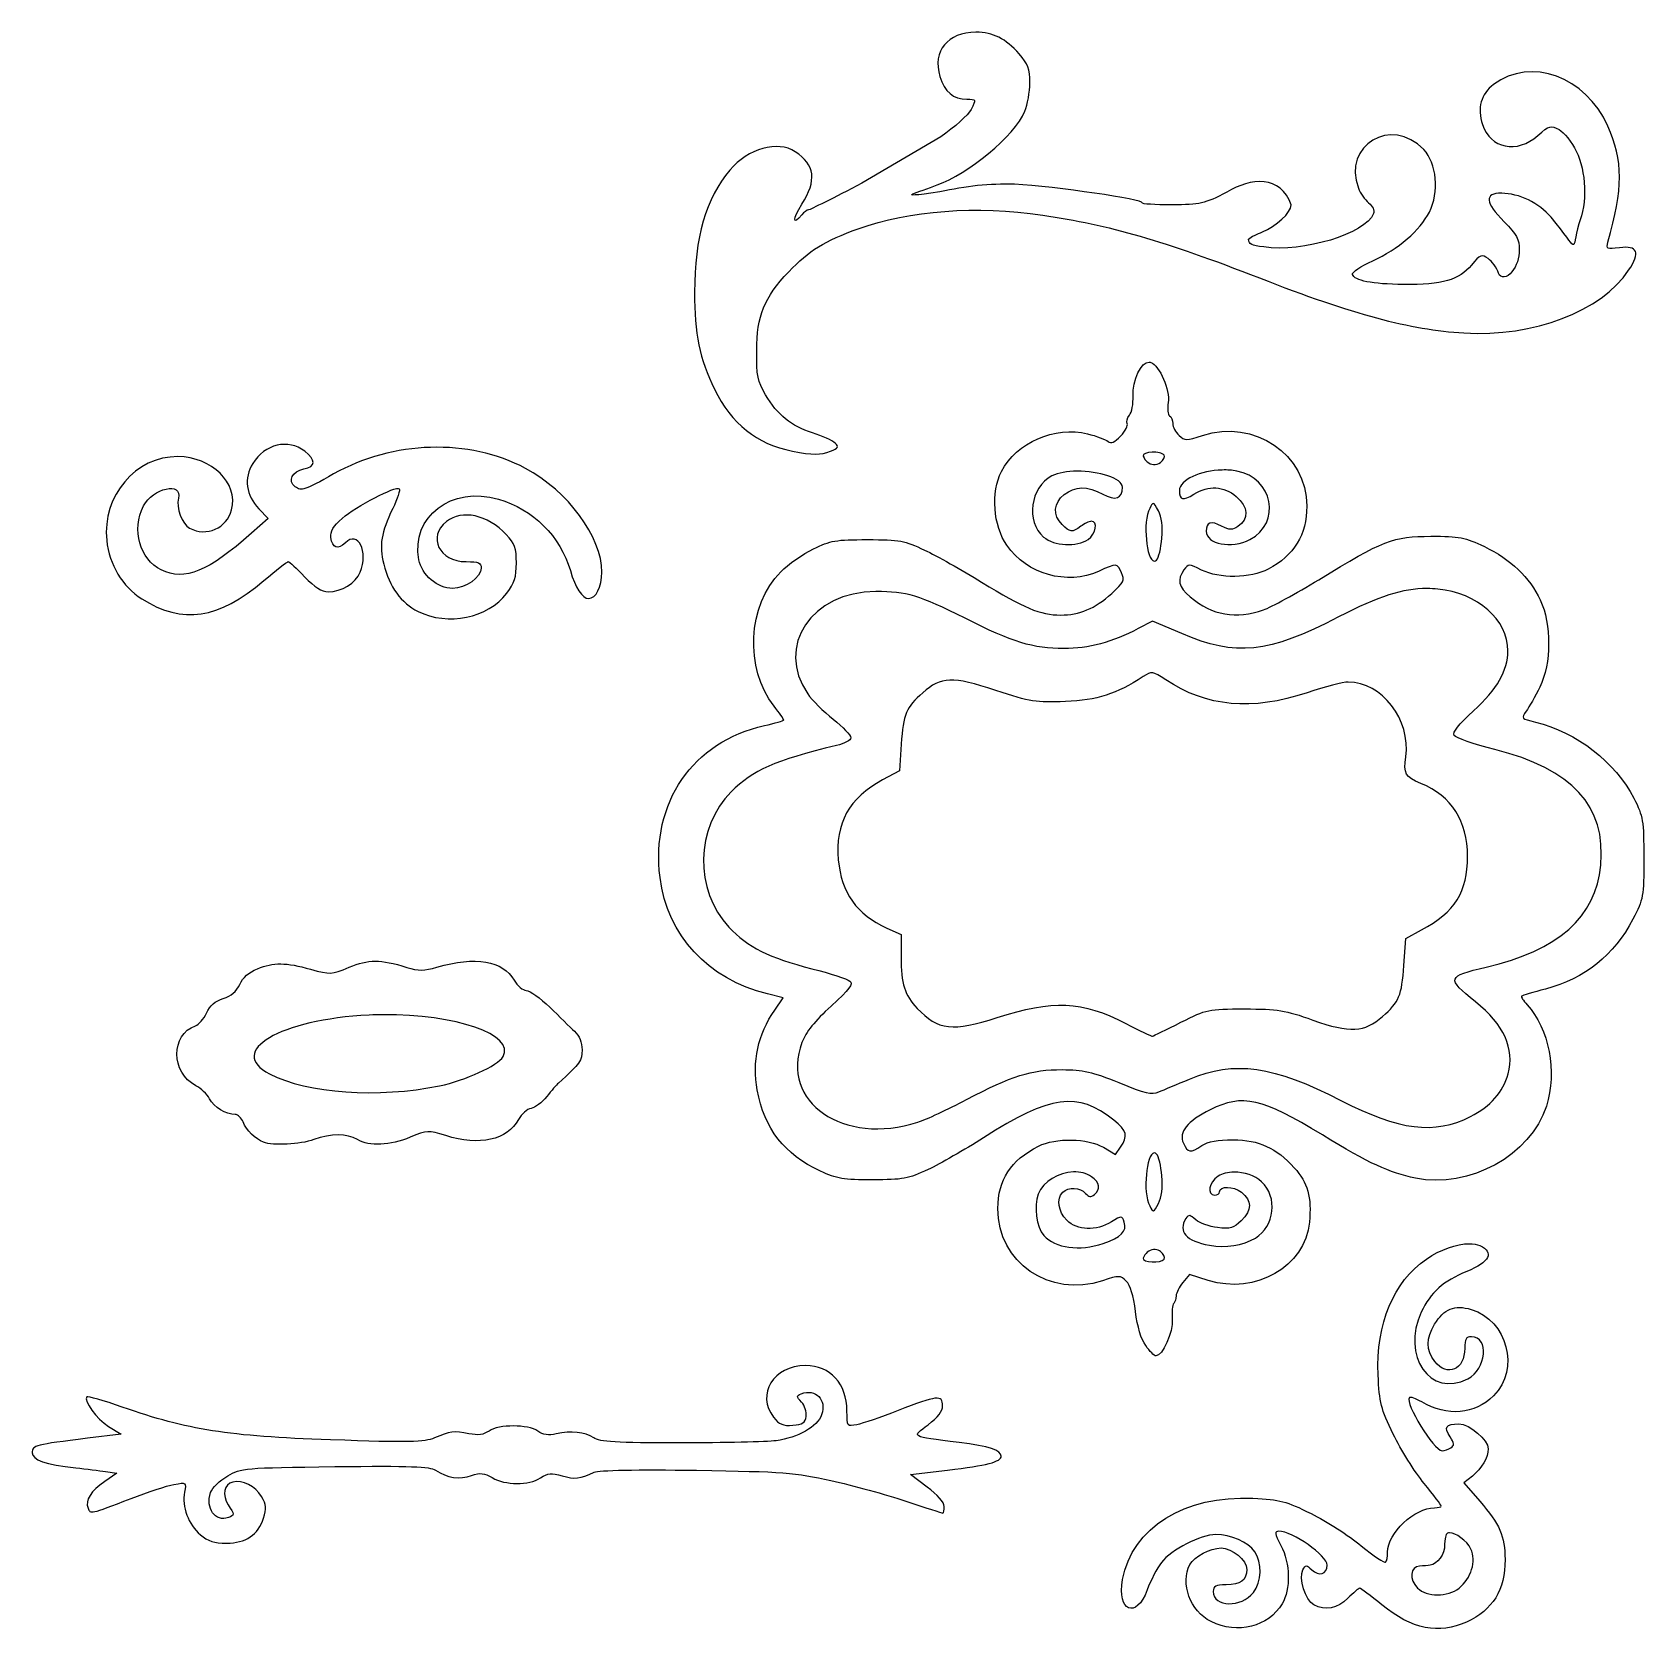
# Model space of a CAD drawing. Header units: centimetres. Extents: x -6 to 6, y -6 to 5.9.
import ezdxf

# ---------------------------------------------------------------- set-up
doc = ezdxf.new("R2010")
doc.units = ezdxf.units.CM
doc.header["$MEASUREMENT"] = 0
doc.layers.add('Layer 1', color=7, linetype='Continuous')

msp = doc.modelspace()

# ---------------------------------------------------------------- linework, layer by layer
at = {"layer": 'Layer 1', "color": 46, "lineweight": 25}
for points, knots in [([(0.76049, 5.13182), (0.86242, 5.20269), (0.96322, 5.2943), (0.98448, 5.33541), (0.98448, 5.33541), (1.02303, 5.40995), (1.02294, 5.41016), (0.9536, 5.41016), (0.9536, 5.41016), (0.85408, 5.41016), (0.78706, 5.46657), (0.7535, 5.57857), (0.7535, 5.57857), (0.69701, 5.76711), (0.81048, 5.90626), (1.02071, 5.90626), (1.02071, 5.90626), (1.1484, 5.90626), (1.23974, 5.86034), (1.34063, 5.74543), (1.34063, 5.74543), (1.40594, 5.67105), (1.41872, 5.63619), (1.41872, 5.53253), (1.41872, 5.53253), (1.41872, 5.46435), (1.4025, 5.36975), (1.38267, 5.32229), (1.38267, 5.32229), (1.30454, 5.1353), (0.96048, 4.85568), (0.73322, 4.77605), (0.73322, 4.77605), (0.61302, 4.72488), (0.36576, 4.66885), (0.75337, 4.72454), (0.75337, 4.72454), (0.94621, 4.76677), (1.12142, 4.78718), (1.30552, 4.78109), (1.30552, 4.78109), (1.61093, 4.76467), (2.26681, 4.66896), (2.25088, 4.64315), (2.25088, 4.64315), (2.24602, 4.63527), (2.34422, 4.62908), (2.4691, 4.6294), (2.4691, 4.6294), (2.68174, 4.62993), (2.70767, 4.63584), (2.87736, 4.72242), (2.87736, 4.72242), (3.05495, 4.83211), (3.273, 4.848), (3.35349, 4.62883), (3.35349, 4.62883), (3.35349, 4.56993), (3.23848, 4.47162), (3.13963, 4.42869), (3.13963, 4.42869), (3.10265, 4.41263), (3.05459, 4.39492), (3.03792, 4.374), (3.03792, 4.374), (3.0402, 4.33555), (3.05832, 4.32924), (3.14926, 4.31777), (3.14926, 4.31777), (3.43833, 4.2739), (3.90437, 4.41528), (3.9615, 4.56418), (3.9615, 4.56418), (3.97059, 4.58787), (3.95636, 4.62001), (3.92583, 4.64473), (3.92583, 4.64473), (3.8979, 4.66735), (3.86372, 4.71561), (3.8499, 4.75198), (3.8499, 4.75198), (3.72862, 5.07097), (4.09422, 5.28761), (4.33308, 5.0383), (4.33308, 5.0383), (4.43035, 4.93677), (4.44976, 4.72226), (4.37493, 4.57559), (4.37493, 4.57559), (4.30516, 4.43882), (4.1449, 4.30106), (3.95586, 4.21535), (3.95586, 4.21535), (3.86821, 4.17561), (3.8008, 4.13022), (3.80604, 4.11447), (3.80604, 4.11447), (3.82185, 4.06706), (3.94876, 4.04196), (4.18442, 4.03966), (4.18442, 4.03966), (4.47072, 4.03686), (4.59587, 4.07247), (4.68664, 4.18259), (4.68664, 4.18259), (4.75237, 4.26234), (4.76108, 4.26584), (4.80941, 4.23199), (4.80941, 4.23199), (4.83802, 4.21195), (4.8729, 4.16265), (4.88692, 4.12243), (4.88692, 4.12243), (4.90094, 4.08222), (4.95172, 4.08899), (4.98594, 4.13249), (4.98594, 4.13249), (5.02016, 4.17599), (5.04019, 4.23633), (5.04019, 4.29588), (5.04019, 4.29588), (5.04019, 4.37447), (5.02148, 4.40927), (4.92857, 4.50352), (4.92857, 4.50352), (4.78616, 4.64798), (4.78019, 4.71589), (4.90996, 4.71513), (4.90996, 4.71513), (5.03734, 4.71439), (5.18712, 4.64153), (5.27604, 4.53708), (5.27604, 4.53708), (5.49167, 4.27802), (5.42215, 4.27608), (5.48076, 4.48921), (5.48076, 4.48921), (5.54369, 4.63571), (5.53511, 4.87925), (5.46187, 5.02565), (5.46187, 5.02565), (5.42776, 5.09382), (5.37034, 5.16577), (5.33426, 5.18554), (5.33426, 5.18554), (5.27238, 5.21945), (5.26354, 5.21699), (5.17837, 5.14221), (5.17837, 5.14221), (5.02245, 5.00531), (4.82666, 5.04442), (4.76729, 5.22433), (4.76729, 5.22433), (4.72752, 5.34485), (4.75686, 5.44949), (4.84999, 5.51923), (4.84999, 5.51923), (5.12636, 5.72618), (5.53079, 5.57882), (5.69585, 5.21103), (5.69585, 5.21103), (5.81, 4.95667), (5.81, 4.74871), (5.69586, 4.35184), (5.69586, 4.35184), (5.6814, 4.30156), (5.68695, 4.29895), (5.78152, 4.31164), (5.78152, 4.31164), (5.91597, 4.32967), (5.93708, 4.27782), (5.84929, 4.14517), (5.84929, 4.14517), (5.64758, 3.84037), (5.14779, 3.6501), (4.63091, 3.68132), (4.63091, 3.68132), (4.22818, 3.70565), (3.81441, 3.8169), (3.11782, 4.08816), (3.11782, 4.08816), (2.40895, 4.36421), (2.00702, 4.48074), (1.51473, 4.55296), (1.51473, 4.55296), (1.02367, 4.625), (0.52919, 4.58859), (0.14961, 4.45243), (0.14961, 4.45243), (-0.0995, 4.36307), (-0.21507, 4.29133), (-0.36462, 4.1332), (-0.36462, 4.1332), (-0.54708, 3.94028), (-0.60015, 3.80966), (-0.60166, 3.54984), (-0.60166, 3.54984), (-0.60274, 3.36363), (-0.59498, 3.32554), (-0.53516, 3.22379), (-0.53516, 3.22379), (-0.44646, 3.07291), (-0.34875, 2.9934), (-0.18818, 2.94145), (-0.18818, 2.94145), (-0.11613, 2.91814), (-0.0413, 2.8841), (-0.02188, 2.86581), (-0.02188, 2.86581), (0.00831, 2.83737), (0.00358, 2.8288), (-0.0545, 2.80672), (-0.0545, 2.80672), (-0.13153, 2.77743), (-0.18603, 2.77749), (-0.33574, 2.80704), (-0.33574, 2.80704), (-0.33574, 2.80704), (-0.33572, 2.80704), (-0.33572, 2.80704), (-0.33572, 2.80704), (-0.60257, 2.85971), (-0.78724, 3.00593), (-0.91357, 3.26458), (-0.91357, 3.26458), (-1.02382, 3.49031), (-1.06179, 3.67486), (-1.06138, 3.98293), (-1.06138, 3.98293), (-1.06085, 4.38804), (-0.97767, 4.67516), (-0.79955, 4.88684), (-0.79955, 4.88684), (-0.66646, 5.04501), (-0.44469, 5.10716), (-0.31692, 5.02209), (-0.31692, 5.02209), (-0.16945, 4.9239), (-0.15506, 4.81092), (-0.26745, 4.6337), (-0.26745, 4.6337), (-0.3365, 4.52482), (-0.33686, 4.47145), (-0.26801, 4.55443), (-0.26801, 4.55443), (-0.25103, 4.5749), (-0.22872, 4.59164), (-0.21845, 4.59164), (-0.21845, 4.59164), (-0.20817, 4.59164), (-0.0301, 4.68102), (0.17728, 4.79025), (0.17728, 4.79025), (0.17728, 4.79025), (0.76047, 5.13185), (0.76047, 5.13185), (0.76047, 5.13185), (0.76047, 5.13185), (0.76049, 5.13182), (0.76049, 5.13182)], [0, 0, 0, 0, 0.01515152, 0.01515152, 0.01515152, 0.01515152, 0.03030303, 0.03030303, 0.03030303, 0.03030303, 0.04545455, 0.04545455, 0.04545455, 0.04545455, 0.06060606, 0.06060606, 0.06060606, 0.06060606, 0.07575758, 0.07575758, 0.07575758, 0.07575758, 0.09090909, 0.09090909, 0.09090909, 0.09090909, 0.10606061, 0.10606061, 0.10606061, 0.10606061, 0.12121212, 0.12121212, 0.12121212, 0.12121212, 0.13636364, 0.13636364, 0.13636364, 0.13636364, 0.15151515, 0.15151515, 0.15151515, 0.15151515, 0.16666667, 0.16666667, 0.16666667, 0.16666667, 0.18181818, 0.18181818, 0.18181818, 0.18181818, 0.1969697, 0.1969697, 0.1969697, 0.1969697, 0.21212121, 0.21212121, 0.21212121, 0.21212121, 0.22727273, 0.22727273, 0.22727273, 0.22727273, 0.24242424, 0.24242424, 0.24242424, 0.24242424, 0.25757576, 0.25757576, 0.25757576, 0.25757576, 0.27272727, 0.27272727, 0.27272727, 0.27272727, 0.28787879, 0.28787879, 0.28787879, 0.28787879, 0.3030303, 0.3030303, 0.3030303, 0.3030303, 0.31818182, 0.31818182, 0.31818182, 0.31818182, 0.33333333, 0.33333333, 0.33333333, 0.33333333, 0.34848485, 0.34848485, 0.34848485, 0.34848485, 0.36363636, 0.36363636, 0.36363636, 0.36363636, 0.37878788, 0.37878788, 0.37878788, 0.37878788, 0.39393939, 0.39393939, 0.39393939, 0.39393939, 0.40909091, 0.40909091, 0.40909091, 0.40909091, 0.42424242, 0.42424242, 0.42424242, 0.42424242, 0.43939394, 0.43939394, 0.43939394, 0.43939394, 0.45454545, 0.45454545, 0.45454545, 0.45454545, 0.46969697, 0.46969697, 0.46969697, 0.46969697, 0.48484848, 0.48484848, 0.48484848, 0.48484848, 0.5, 0.5, 0.5, 0.5, 0.51515152, 0.51515152, 0.51515152, 0.51515152, 0.53030303, 0.53030303, 0.53030303, 0.53030303, 0.54545455, 0.54545455, 0.54545455, 0.54545455, 0.56060606, 0.56060606, 0.56060606, 0.56060606, 0.57575758, 0.57575758, 0.57575758, 0.57575758, 0.59090909, 0.59090909, 0.59090909, 0.59090909, 0.60606061, 0.60606061, 0.60606061, 0.60606061, 0.62121212, 0.62121212, 0.62121212, 0.62121212, 0.63636364, 0.63636364, 0.63636364, 0.63636364, 0.65151515, 0.65151515, 0.65151515, 0.65151515, 0.66666667, 0.66666667, 0.66666667, 0.66666667, 0.68181818, 0.68181818, 0.68181818, 0.68181818, 0.6969697, 0.6969697, 0.6969697, 0.6969697, 0.71212121, 0.71212121, 0.71212121, 0.71212121, 0.72727273, 0.72727273, 0.72727273, 0.72727273, 0.74242424, 0.74242424, 0.74242424, 0.74242424, 0.75757576, 0.75757576, 0.75757576, 0.75757576, 0.77272727, 0.77272727, 0.77272727, 0.77272727, 0.78787879, 0.78787879, 0.78787879, 0.78787879, 0.8030303, 0.8030303, 0.8030303, 0.8030303, 0.81818182, 0.81818182, 0.81818182, 0.81818182, 0.83333333, 0.83333333, 0.83333333, 0.83333333, 0.84848485, 0.84848485, 0.84848485, 0.84848485, 0.86363636, 0.86363636, 0.86363636, 0.86363636, 0.87878788, 0.87878788, 0.87878788, 0.87878788, 0.89393939, 0.89393939, 0.89393939, 0.89393939, 0.90909091, 0.90909091, 0.90909091, 0.90909091, 0.92424242, 0.92424242, 0.92424242, 0.92424242, 0.93939394, 0.93939394, 0.93939394, 0.93939394, 0.95454545, 0.95454545, 0.95454545, 0.95454545, 0.96969697, 0.96969697, 0.96969697, 0.96969697, 1, 1, 1, 1]), ([(2.30321, 3.46577), (2.24438, 3.46843), (2.17612, 3.33141), (2.18249, 3.21442), (2.18249, 3.21442), (2.18558, 3.15764), (2.17352, 3.0941), (2.15603, 3.07303), (2.15603, 3.07303), (2.13854, 3.05196), (2.13128, 3.02432), (2.13949, 3.01102), (2.13949, 3.01102), (2.14771, 2.99772), (2.12652, 2.9561), (2.09236, 2.91924), (2.09236, 2.91924), (2.04637, 2.86962), (2.02153, 2.85928), (1.9981, 2.87873), (1.9981, 2.87873), (1.9807, 2.89317), (1.91257, 2.91839), (1.84679, 2.93495), (1.84679, 2.93495), (1.60721, 2.99528), (1.31741, 2.86903), (1.20931, 2.65714), (1.20931, 2.65714), (1.13036, 2.50239), (1.14809, 2.25535), (1.249, 2.10978), (1.249, 2.10978), (1.39712, 1.8961), (1.6946, 1.81168), (1.92699, 1.91713), (1.92699, 1.91713), (2.06302, 1.97886), (2.06497, 1.97835), (2.09814, 1.90555), (2.09814, 1.90555), (2.12288, 1.85126), (2.11599, 1.8361), (2.02538, 1.75424), (2.02538, 1.75424), (1.89912, 1.64017), (1.78901, 1.59384), (1.64587, 1.59384), (1.64587, 1.59384), (1.49714, 1.59384), (1.37413, 1.64528), (1.06213, 1.83775), (1.06213, 1.83775), (0.91888, 1.92612), (0.72913, 2.03298), (0.64045, 2.07505), (0.64045, 2.07505), (0.49229, 2.14533), (0.4581, 2.15176), (0.21877, 2.15194), (0.21877, 2.15194), (-0.01611, 2.15213), (-0.05552, 2.14555), (-0.18224, 2.08331), (-0.18224, 2.08331), (-0.25952, 2.04535), (-0.36772, 1.96894), (-0.42285, 1.91381), (-0.42285, 1.91381), (-0.66907, 1.66759), (-0.69279, 1.1982), (-0.47329, 0.91997), (-0.47329, 0.91997), (-0.43356, 0.86961), (-0.40136, 0.82372), (-0.40136, 0.81827), (-0.40136, 0.81827), (-0.40136, 0.81282), (-0.46595, 0.79355), (-0.5444, 0.7761), (-0.5444, 0.7761), (-1.07353, 0.65843), (-1.38593, 0.20337), (-1.31665, -0.34838), (-1.31665, -0.34838), (-1.263, -0.77563), (-0.96303, -1.1003), (-0.52125, -1.20993), (-0.52125, -1.20993), (-0.52125, -1.20993), (-0.40632, -1.23804), (-0.40632, -1.23804), (-0.40632, -1.23804), (-0.40632, -1.23804), (-0.46833, -1.32899), (-0.46833, -1.32899), (-0.46833, -1.32899), (-0.59161, -1.50883), (-0.63598, -1.71099), (-0.59731, -1.92017), (-0.59731, -1.92017), (-0.544, -2.20856), (-0.39864, -2.39495), (-0.12933, -2.52127), (-0.12933, -2.52127), (-0.00969, -2.57738), (0.04024, -2.5852), (0.25597, -2.58494), (0.25597, -2.58494), (0.48097, -2.58467), (0.5191, -2.5781), (0.66607, -2.50887), (0.66607, -2.50887), (0.75518, -2.4669), (0.93936, -2.36165), (1.07535, -2.27488), (1.07535, -2.27488), (1.57403, -1.95667), (1.77246, -1.92909), (2.04108, -2.14342), (2.04108, -2.14342), (2.13718, -2.2201), (2.14755, -2.26234), (2.09069, -2.34351), (2.09069, -2.34351), (2.09069, -2.34351), (2.05266, -2.39725), (2.05266, -2.39725), (2.05266, -2.39725), (2.05266, -2.39725), (1.96336, -2.34433), (1.96336, -2.34433), (1.96336, -2.34433), (1.84753, -2.27599), (1.6097, -2.27177), (1.4838, -2.33606), (1.4838, -2.33606), (1.27503, -2.44267), (1.18387, -2.58258), (1.18284, -2.79825), (1.18284, -2.79825), (1.18093, -3.19607), (1.56437, -3.46016), (1.95757, -3.33155), (1.95757, -3.33155), (2.0813, -3.29108), (2.08816, -3.29098), (2.13203, -3.33486), (2.13203, -3.33486), (2.16211, -3.36494), (2.18598, -3.44204), (2.20066, -3.55893), (2.20066, -3.55893), (2.21501, -3.67324), (2.24222, -3.76348), (2.27673, -3.81194), (2.27673, -3.81194), (2.3063, -3.85346), (2.33954, -3.88801), (2.35114, -3.88801), (2.35114, -3.88801), (2.40102, -3.88801), (2.47964, -3.71229), (2.47268, -3.61599), (2.47268, -3.61599), (2.46877, -3.5619), (2.47375, -3.50991), (2.48343, -3.50023), (2.48343, -3.50023), (2.49311, -3.49055), (2.50117, -3.46478), (2.50162, -3.44318), (2.50162, -3.44318), (2.50208, -3.42158), (2.52417, -3.37728), (2.55123, -3.34479), (2.55123, -3.34479), (2.55123, -3.34479), (2.60084, -3.28609), (2.60084, -3.28609), (2.60084, -3.28609), (2.60084, -3.28609), (2.73892, -3.32908), (2.73892, -3.32908), (2.73892, -3.32908), (3.08821, -3.43895), (3.45556, -3.22757), (3.48719, -2.89831), (3.48719, -2.89831), (3.50512, -2.71167), (3.4759, -2.6067), (3.37557, -2.49565), (3.37557, -2.49565), (3.24196, -2.34776), (3.1154, -2.29004), (2.92164, -2.28894), (2.92164, -2.28894), (2.80759, -2.28829), (2.73916, -2.30061), (2.69261, -2.33111), (2.69261, -2.33111), (2.60551, -2.38818), (2.5881, -2.38643), (2.55536, -2.31457), (2.55536, -2.31457), (2.5182, -2.233), (2.58341, -2.15143), (2.7538, -2.06652), (2.7538, -2.06652), (2.99344, -1.9471), (3.13487, -1.97938), (3.5831, -2.25256), (3.5831, -2.25256), (3.93317, -2.46591), (4.07596, -2.53188), (4.27184, -2.57254), (4.27184, -2.57254), (4.66793, -2.65477), (5.1266, -2.40255), (5.24088, -2.03924), (5.24088, -2.03924), (5.32087, -1.78494), (5.25994, -1.46625), (5.09784, -1.28931), (5.09784, -1.28931), (5.06977, -1.25867), (5.05159, -1.2302), (5.05733, -1.22564), (5.05733, -1.22564), (5.06307, -1.22108), (5.14268, -1.19771), (5.23427, -1.17355), (5.23427, -1.17355), (5.52429, -1.09705), (5.74092, -0.92381), (5.88085, -0.65596), (5.88085, -0.65596), (5.95861, -0.50712), (5.96105, -0.49205), (5.96105, -0.20451), (5.96105, -0.20451), (5.96105, 0.07569), (5.95695, 0.10223), (5.88829, 0.23784), (5.88829, 0.23784), (5.75324, 0.50458), (5.46501, 0.72702), (5.15903, 0.80173), (5.15903, 0.80173), (5.05398, 0.82738), (5.05216, 0.82966), (5.09123, 0.88276), (5.09123, 0.88276), (5.11321, 0.91263), (5.15853, 0.99231), (5.1921, 1.06053), (5.1921, 1.06053), (5.27776, 1.23457), (5.27967, 1.52678), (5.19541, 1.70545), (5.19541, 1.70545), (5.1162, 1.8734), (4.9763, 2.00718), (4.78283, 2.09984), (4.78283, 2.09984), (4.63698, 2.16969), (4.59912, 2.17714), (4.38595, 2.17673), (4.38595, 2.17673), (4.10715, 2.1762), (4.03283, 2.14723), (3.55665, 1.8551), (3.55665, 1.8551), (3.39041, 1.75311), (3.20627, 1.65264), (3.14737, 1.63186), (3.14737, 1.63186), (2.94444, 1.56026), (2.76852, 1.59139), (2.6058, 1.7286), (2.6058, 1.7286), (2.51857, 1.80216), (2.50646, 1.85615), (2.5595, 1.92869), (2.5595, 1.92869), (2.59256, 1.9739), (2.59534, 1.97367), (2.68931, 1.92704), (2.68931, 1.92704), (2.82163, 1.86138), (3.05071, 1.86428), (3.18292, 1.93365), (3.18292, 1.93365), (3.37335, 2.03357), (3.46817, 2.18887), (3.46817, 2.39998), (3.46817, 2.39998), (3.46817, 2.78278), (3.07806, 3.04781), (2.69757, 2.92336), (2.69757, 2.92336), (2.57703, 2.88393), (2.56725, 2.88342), (2.52311, 2.92336), (2.52311, 2.92336), (2.49732, 2.9467), (2.47598, 2.98581), (2.47598, 3.01018), (2.47598, 3.01018), (2.47598, 3.03455), (2.46557, 3.06101), (2.45283, 3.06888), (2.45283, 3.06888), (2.44009, 3.07676), (2.43556, 3.12036), (2.44291, 3.16562), (2.44291, 3.16562), (2.45791, 3.25809), (2.38027, 3.43813), (2.31475, 3.46328), (2.31475, 3.46328), (2.31094, 3.46474), (2.3071, 3.46558), (2.30317, 3.46576), (2.30317, 3.46576), (2.30317, 3.46576), (2.30321, 3.46577), (2.30321, 3.46577)], [0, 0, 0, 0, 0.01204819, 0.01204819, 0.01204819, 0.01204819, 0.02409639, 0.02409639, 0.02409639, 0.02409639, 0.03614458, 0.03614458, 0.03614458, 0.03614458, 0.04819277, 0.04819277, 0.04819277, 0.04819277, 0.06024096, 0.06024096, 0.06024096, 0.06024096, 0.07228916, 0.07228916, 0.07228916, 0.07228916, 0.08433735, 0.08433735, 0.08433735, 0.08433735, 0.09638554, 0.09638554, 0.09638554, 0.09638554, 0.10843373, 0.10843373, 0.10843373, 0.10843373, 0.12048193, 0.12048193, 0.12048193, 0.12048193, 0.13253012, 0.13253012, 0.13253012, 0.13253012, 0.14457831, 0.14457831, 0.14457831, 0.14457831, 0.15662651, 0.15662651, 0.15662651, 0.15662651, 0.1686747, 0.1686747, 0.1686747, 0.1686747, 0.18072289, 0.18072289, 0.18072289, 0.18072289, 0.19277108, 0.19277108, 0.19277108, 0.19277108, 0.20481928, 0.20481928, 0.20481928, 0.20481928, 0.21686747, 0.21686747, 0.21686747, 0.21686747, 0.22891566, 0.22891566, 0.22891566, 0.22891566, 0.24096386, 0.24096386, 0.24096386, 0.24096386, 0.25301205, 0.25301205, 0.25301205, 0.25301205, 0.26506024, 0.26506024, 0.26506024, 0.26506024, 0.27710843, 0.27710843, 0.27710843, 0.27710843, 0.28915663, 0.28915663, 0.28915663, 0.28915663, 0.30120482, 0.30120482, 0.30120482, 0.30120482, 0.31325301, 0.31325301, 0.31325301, 0.31325301, 0.3253012, 0.3253012, 0.3253012, 0.3253012, 0.3373494, 0.3373494, 0.3373494, 0.3373494, 0.34939759, 0.34939759, 0.34939759, 0.34939759, 0.36144578, 0.36144578, 0.36144578, 0.36144578, 0.37349398, 0.37349398, 0.37349398, 0.37349398, 0.38554217, 0.38554217, 0.38554217, 0.38554217, 0.39759036, 0.39759036, 0.39759036, 0.39759036, 0.40963855, 0.40963855, 0.40963855, 0.40963855, 0.42168675, 0.42168675, 0.42168675, 0.42168675, 0.43373494, 0.43373494, 0.43373494, 0.43373494, 0.44578313, 0.44578313, 0.44578313, 0.44578313, 0.45783133, 0.45783133, 0.45783133, 0.45783133, 0.46987952, 0.46987952, 0.46987952, 0.46987952, 0.48192771, 0.48192771, 0.48192771, 0.48192771, 0.4939759, 0.4939759, 0.4939759, 0.4939759, 0.5060241, 0.5060241, 0.5060241, 0.5060241, 0.51807229, 0.51807229, 0.51807229, 0.51807229, 0.53012048, 0.53012048, 0.53012048, 0.53012048, 0.54216867, 0.54216867, 0.54216867, 0.54216867, 0.55421687, 0.55421687, 0.55421687, 0.55421687, 0.56626506, 0.56626506, 0.56626506, 0.56626506, 0.57831325, 0.57831325, 0.57831325, 0.57831325, 0.59036145, 0.59036145, 0.59036145, 0.59036145, 0.60240964, 0.60240964, 0.60240964, 0.60240964, 0.61445783, 0.61445783, 0.61445783, 0.61445783, 0.62650602, 0.62650602, 0.62650602, 0.62650602, 0.63855422, 0.63855422, 0.63855422, 0.63855422, 0.65060241, 0.65060241, 0.65060241, 0.65060241, 0.6626506, 0.6626506, 0.6626506, 0.6626506, 0.6746988, 0.6746988, 0.6746988, 0.6746988, 0.68674699, 0.68674699, 0.68674699, 0.68674699, 0.69879518, 0.69879518, 0.69879518, 0.69879518, 0.71084337, 0.71084337, 0.71084337, 0.71084337, 0.72289157, 0.72289157, 0.72289157, 0.72289157, 0.73493976, 0.73493976, 0.73493976, 0.73493976, 0.74698795, 0.74698795, 0.74698795, 0.74698795, 0.75903614, 0.75903614, 0.75903614, 0.75903614, 0.77108434, 0.77108434, 0.77108434, 0.77108434, 0.78313253, 0.78313253, 0.78313253, 0.78313253, 0.79518072, 0.79518072, 0.79518072, 0.79518072, 0.80722892, 0.80722892, 0.80722892, 0.80722892, 0.81927711, 0.81927711, 0.81927711, 0.81927711, 0.8313253, 0.8313253, 0.8313253, 0.8313253, 0.84337349, 0.84337349, 0.84337349, 0.84337349, 0.85542169, 0.85542169, 0.85542169, 0.85542169, 0.86746988, 0.86746988, 0.86746988, 0.86746988, 0.87951807, 0.87951807, 0.87951807, 0.87951807, 0.89156627, 0.89156627, 0.89156627, 0.89156627, 0.90361446, 0.90361446, 0.90361446, 0.90361446, 0.91566265, 0.91566265, 0.91566265, 0.91566265, 0.92771084, 0.92771084, 0.92771084, 0.92771084, 0.93975904, 0.93975904, 0.93975904, 0.93975904, 0.95180723, 0.95180723, 0.95180723, 0.95180723, 0.96385542, 0.96385542, 0.96385542, 0.96385542, 0.97590361, 0.97590361, 0.97590361, 0.97590361, 1, 1, 1, 1]), ([(-3.10691, 1.62058), (-3.23148, 1.68224), (-3.31921, 1.8033), (-3.36072, 1.97078), (-3.36072, 1.97078), (-3.39554, 2.11127), (-3.38049, 2.20404), (-3.29415, 2.38126), (-3.29415, 2.38126), (-3.25884, 2.45374), (-3.23705, 2.52014), (-3.24573, 2.52882), (-3.24573, 2.52882), (-3.26983, 2.55292), (-3.56559, 2.39914), (-3.66792, 2.30929), (-3.66792, 2.30929), (-3.73494, 2.25045), (-3.75664, 2.21334), (-3.75111, 2.16708), (-3.75111, 2.16708), (-3.7417, 2.08844), (-3.69998, 2.07342), (-3.64464, 2.12876), (-3.64464, 2.12876), (-3.55171, 2.22169), (-3.47137, 2.06287), (-3.53437, 1.91078), (-3.53437, 1.91078), (-3.56847, 1.82846), (-3.67094, 1.76579), (-3.77145, 1.76579), (-3.77145, 1.76579), (-3.81906, 1.76579), (-3.87045, 1.79867), (-3.9459, 1.87741), (-3.9459, 1.87741), (-4.00472, 1.9388), (-4.05945, 1.98903), (-4.0675, 1.98903), (-4.0675, 1.98903), (-4.07556, 1.98903), (-4.15667, 1.92579), (-4.24775, 1.8485), (-4.24775, 1.8485), (-4.58429, 1.5629), (-4.8493, 1.52327), (-5.1495, 1.71365), (-5.1495, 1.71365), (-5.29472, 1.80575), (-5.39184, 1.96657), (-5.41031, 2.14553), (-5.41031, 2.14553), (-5.44439, 2.4757), (-5.19582, 2.76877), (-4.884, 2.76608), (-4.884, 2.76608), (-4.63164, 2.76391), (-4.43603, 2.57081), (-4.48571, 2.37288), (-4.48571, 2.37288), (-4.51981, 2.23701), (-4.6726, 2.17007), (-4.79685, 2.23656), (-4.79685, 2.23656), (-4.85218, 2.26617), (-4.89813, 2.38881), (-4.87995, 2.45833), (-4.87995, 2.45833), (-4.84752, 2.58235), (-5.0693, 2.53307), (-5.13787, 2.40102), (-5.13787, 2.40102), (-5.22771, 2.22799), (-5.16518, 2.00295), (-5.00631, 1.92757), (-5.00631, 1.92757), (-4.83131, 1.84453), (-4.66173, 1.91349), (-4.33906, 2.19889), (-4.33906, 2.19889), (-4.33906, 2.19889), (-4.21516, 2.30849), (-4.21516, 2.30849), (-4.21516, 2.30849), (-4.21516, 2.30849), (-4.28418, 2.38054), (-4.28418, 2.38054), (-4.28418, 2.38054), (-4.37935, 2.47987), (-4.39683, 2.60705), (-4.33014, 2.71496), (-4.33014, 2.71496), (-4.24078, 2.85956), (-4.06617, 2.90078), (-3.94541, 2.8058), (-3.94541, 2.8058), (-3.86046, 2.73897), (-3.86253, 2.69328), (-3.95134, 2.67552), (-3.95134, 2.67552), (-4.03825, 2.65814), (-4.07336, 2.58567), (-4.01541, 2.5433), (-4.01541, 2.5433), (-3.96821, 2.50879), (-3.9495, 2.51502), (-3.73123, 2.63798), (-3.73123, 2.63798), (-3.29268, 2.88502), (-2.72975, 2.90138), (-2.31287, 2.67919), (-2.31287, 2.67919), (-1.99656, 2.5106), (-1.74692, 2.17143), (-1.74687, 1.91021), (-1.74687, 1.91021), (-1.74685, 1.80126), (-1.79034, 1.7162), (-1.84607, 1.7162), (-1.84607, 1.7162), (-1.89141, 1.7162), (-1.94339, 1.79618), (-1.98009, 1.92244), (-1.98009, 1.92244), (-2.05397, 2.17658), (-2.25548, 2.37694), (-2.51226, 2.45159), (-2.51226, 2.45159), (-2.85821, 2.55216), (-3.16042, 2.32172), (-3.10062, 2.00295), (-3.10062, 2.00295), (-3.07978, 1.89186), (-2.96127, 1.79062), (-2.8521, 1.79062), (-2.8521, 1.79062), (-2.75612, 1.79062), (-2.63982, 1.87314), (-2.63982, 1.94125), (-2.63982, 1.94125), (-2.63982, 1.98138), (-2.65776, 1.98906), (-2.75144, 1.98906), (-2.75144, 1.98906), (-2.94977, 1.98906), (-3.03993, 2.17242), (-2.89692, 2.28492), (-2.89692, 2.28492), (-2.77966, 2.37716), (-2.59278, 2.33668), (-2.45378, 2.18893), (-2.45378, 2.18893), (-2.39055, 2.12172), (-2.37937, 2.09022), (-2.37937, 1.97931), (-2.37937, 1.97931), (-2.37937, 1.87367), (-2.39301, 1.83091), (-2.45091, 1.755), (-2.45091, 1.755), (-2.59031, 1.57223), (-2.88658, 1.51154), (-3.10694, 1.62062), (-3.10694, 1.62062), (-3.10694, 1.62062), (-3.10691, 1.62058), (-3.10691, 1.62058)], [0, 0, 0, 0, 0.02325581, 0.02325581, 0.02325581, 0.02325581, 0.04651163, 0.04651163, 0.04651163, 0.04651163, 0.06976744, 0.06976744, 0.06976744, 0.06976744, 0.09302326, 0.09302326, 0.09302326, 0.09302326, 0.11627907, 0.11627907, 0.11627907, 0.11627907, 0.13953488, 0.13953488, 0.13953488, 0.13953488, 0.1627907, 0.1627907, 0.1627907, 0.1627907, 0.18604651, 0.18604651, 0.18604651, 0.18604651, 0.20930233, 0.20930233, 0.20930233, 0.20930233, 0.23255814, 0.23255814, 0.23255814, 0.23255814, 0.25581395, 0.25581395, 0.25581395, 0.25581395, 0.27906977, 0.27906977, 0.27906977, 0.27906977, 0.30232558, 0.30232558, 0.30232558, 0.30232558, 0.3255814, 0.3255814, 0.3255814, 0.3255814, 0.34883721, 0.34883721, 0.34883721, 0.34883721, 0.37209302, 0.37209302, 0.37209302, 0.37209302, 0.39534884, 0.39534884, 0.39534884, 0.39534884, 0.41860465, 0.41860465, 0.41860465, 0.41860465, 0.44186047, 0.44186047, 0.44186047, 0.44186047, 0.46511628, 0.46511628, 0.46511628, 0.46511628, 0.48837209, 0.48837209, 0.48837209, 0.48837209, 0.51162791, 0.51162791, 0.51162791, 0.51162791, 0.53488372, 0.53488372, 0.53488372, 0.53488372, 0.55813953, 0.55813953, 0.55813953, 0.55813953, 0.58139535, 0.58139535, 0.58139535, 0.58139535, 0.60465116, 0.60465116, 0.60465116, 0.60465116, 0.62790698, 0.62790698, 0.62790698, 0.62790698, 0.65116279, 0.65116279, 0.65116279, 0.65116279, 0.6744186, 0.6744186, 0.6744186, 0.6744186, 0.69767442, 0.69767442, 0.69767442, 0.69767442, 0.72093023, 0.72093023, 0.72093023, 0.72093023, 0.74418605, 0.74418605, 0.74418605, 0.74418605, 0.76744186, 0.76744186, 0.76744186, 0.76744186, 0.79069767, 0.79069767, 0.79069767, 0.79069767, 0.81395349, 0.81395349, 0.81395349, 0.81395349, 0.8372093, 0.8372093, 0.8372093, 0.8372093, 0.86046512, 0.86046512, 0.86046512, 0.86046512, 0.88372093, 0.88372093, 0.88372093, 0.88372093, 0.90697674, 0.90697674, 0.90697674, 0.90697674, 0.93023256, 0.93023256, 0.93023256, 0.93023256, 0.95348837, 0.95348837, 0.95348837, 0.95348837, 1, 1, 1, 1]), ([(2.32305, 2.79935), (2.36031, 2.80115), (2.40187, 2.79398), (2.41235, 2.77703), (2.41235, 2.77703), (2.41983, 2.76493), (2.40817, 2.74027), (2.38672, 2.72246), (2.38672, 2.72246), (2.37116, 2.70955), (2.35202, 2.70525), (2.33298, 2.70758), (2.33298, 2.70758), (2.30124, 2.71147), (2.27035, 2.73423), (2.25857, 2.76959), (2.25857, 2.76959), (2.25284, 2.78677), (2.2858, 2.79755), (2.32306, 2.79936), (2.32306, 2.79936), (2.32306, 2.79936), (2.32305, 2.79935), (2.32305, 2.79935)], [0, 0, 0, 0, 0.14285714, 0.14285714, 0.14285714, 0.14285714, 0.28571429, 0.28571429, 0.28571429, 0.28571429, 0.42857143, 0.42857143, 0.42857143, 0.42857143, 0.57142857, 0.57142857, 0.57142857, 0.57142857, 0.71428571, 0.71428571, 0.71428571, 0.71428571, 1, 1, 1, 1]), ([(1.76908, 2.65796), (1.9276, 2.65846), (2.10394, 2.60839), (2.10394, 2.5389), (2.10394, 2.5389), (2.10394, 2.45501), (2.05366, 2.43741), (1.95842, 2.48846), (1.95842, 2.48846), (1.84317, 2.55023), (1.75476, 2.54934), (1.67317, 2.48515), (1.67317, 2.48515), (1.59463, 2.42337), (1.58823, 2.33279), (1.65746, 2.26356), (1.65746, 2.26356), (1.71673, 2.20429), (1.73263, 2.20275), (1.79554, 2.25033), (1.79554, 2.25033), (1.82202, 2.27036), (1.85704, 2.2871), (1.87409, 2.28754), (1.87409, 2.28754), (1.92576, 2.28885), (1.90895, 2.19481), (1.85011, 2.15359), (1.85011, 2.15359), (1.7666, 2.09509), (1.59885, 2.10402), (1.52103, 2.17095), (1.52103, 2.17095), (1.38757, 2.28574), (1.42194, 2.54034), (1.58221, 2.62322), (1.58221, 2.62322), (1.62877, 2.6473), (1.69702, 2.65772), (1.76907, 2.65795), (1.76907, 2.65795), (1.76907, 2.65795), (1.76908, 2.65796), (1.76908, 2.65796)], [0, 0, 0, 0, 0.08333333, 0.08333333, 0.08333333, 0.08333333, 0.16666667, 0.16666667, 0.16666667, 0.16666667, 0.25, 0.25, 0.25, 0.25, 0.33333333, 0.33333333, 0.33333333, 0.33333333, 0.41666667, 0.41666667, 0.41666667, 0.41666667, 0.5, 0.5, 0.5, 0.5, 0.58333333, 0.58333333, 0.58333333, 0.58333333, 0.66666667, 0.66666667, 0.66666667, 0.66666667, 0.75, 0.75, 0.75, 0.75, 0.83333333, 0.83333333, 0.83333333, 0.83333333, 1, 1, 1, 1]), ([(2.84312, 2.66706), (2.8797, 2.66821), (2.91607, 2.66593), (2.95061, 2.65962), (2.95061, 2.65962), (3.21803, 2.61072), (3.28244, 2.27435), (3.04735, 2.15278), (3.04735, 2.15278), (2.91112, 2.08234), (2.72406, 2.11766), (2.72406, 2.21396), (2.72406, 2.21396), (2.72406, 2.28183), (2.75833, 2.29341), (2.83816, 2.25199), (2.83816, 2.25199), (2.89718, 2.22137), (2.91662, 2.2208), (2.95888, 2.24868), (2.95888, 2.24868), (3.04093, 2.30282), (3.0357, 2.39602), (2.94648, 2.4711), (2.94648, 2.4711), (2.85315, 2.54963), (2.74334, 2.55567), (2.63311, 2.48846), (2.63311, 2.48846), (2.54952, 2.43749), (2.52562, 2.44409), (2.52562, 2.51575), (2.52562, 2.51575), (2.52562, 2.59398), (2.68459, 2.66208), (2.84312, 2.66706)], [0, 0, 0, 0, 0.1, 0.1, 0.1, 0.1, 0.2, 0.2, 0.2, 0.2, 0.3, 0.3, 0.3, 0.3, 0.4, 0.4, 0.4, 0.4, 0.5, 0.5, 0.5, 0.5, 0.6, 0.6, 0.6, 0.6, 0.7, 0.7, 0.7, 0.7, 0.8, 0.8, 0.8, 0.8, 1, 1, 1, 1]), ([(2.33132, 2.41984), (2.34035, 2.42138), (2.34987, 2.40403), (2.37018, 2.36527), (2.37018, 2.36527), (2.39466, 2.31855), (2.40319, 2.25083), (2.39581, 2.16187), (2.39581, 2.16187), (2.38972, 2.08842), (2.37233, 2.01602), (2.35695, 2.00064), (2.35695, 2.00064), (2.35082, 1.99451), (2.34447, 1.99194), (2.33876, 1.99237), (2.33876, 1.99237), (2.28358, 1.99656), (2.25195, 2.28304), (2.30569, 2.38346), (2.30569, 2.38346), (2.31773, 2.40596), (2.3243, 2.41864), (2.33132, 2.41984)], [0, 0, 0, 0, 0.14285714, 0.14285714, 0.14285714, 0.14285714, 0.28571429, 0.28571429, 0.28571429, 0.28571429, 0.42857143, 0.42857143, 0.42857143, 0.42857143, 0.57142857, 0.57142857, 0.57142857, 0.57142857, 0.71428571, 0.71428571, 0.71428571, 0.71428571, 1, 1, 1, 1]), ([(4.35869, 1.7898), (4.38468, 1.78967), (4.41058, 1.78808), (4.43724, 1.78567), (4.43724, 1.78567), (4.73022, 1.7591), (4.95699, 1.55887), (4.95566, 1.32844), (4.95566, 1.32844), (4.95481, 1.18074), (4.87793, 1.04739), (4.701, 0.88526), (4.701, 0.88526), (4.58786, 0.78159), (4.54471, 0.72532), (4.55879, 0.70253), (4.55879, 0.70253), (4.56996, 0.68445), (4.70453, 0.63789), (4.8581, 0.59918), (4.8581, 0.59918), (5.43343, 0.45417), (5.68372, 0.18129), (5.64275, -0.25741), (5.64275, -0.25741), (5.60688, -0.64151), (5.32961, -0.8878), (4.79443, -1.01147), (4.79443, -1.01147), (4.50411, -1.07856), (4.49933, -1.09373), (4.71588, -1.26779), (4.71588, -1.26779), (4.92746, -1.43785), (5.0076, -1.61435), (4.95731, -1.80109), (4.95731, -1.80109), (4.92123, -1.93508), (4.82744, -2.04155), (4.67867, -2.11694), (4.67867, -2.11694), (4.41189, -2.25213), (4.15306, -2.21958), (3.72038, -1.99705), (3.72038, -1.99705), (3.22009, -1.73974), (2.93387, -1.69966), (2.59921, -1.83995), (2.59921, -1.83995), (2.51077, -1.87703), (2.40983, -1.91948), (2.37431, -1.93421), (2.37431, -1.93421), (2.31977, -1.95684), (2.27355, -1.94596), (2.07665, -1.86558), (2.07665, -1.86558), (1.87911, -1.78494), (1.81511, -1.7703), (1.65745, -1.76967), (1.65745, -1.76967), (1.43129, -1.76877), (1.28592, -1.81445), (0.95052, -1.99126), (0.95052, -1.99126), (0.81409, -2.06318), (0.65224, -2.13832), (0.59085, -2.15828), (0.59085, -2.15828), (0.04247, -2.33651), (-0.43464, -2.00884), (-0.26657, -1.56876), (-0.26657, -1.56876), (-0.23715, -1.49173), (-0.17129, -1.40928), (-0.0516, -1.30004), (-0.0516, -1.30004), (0.08895, -1.17177), (0.11525, -1.1372), (0.08731, -1.114), (0.08731, -1.114), (0.06843, -1.09833), (-0.05784, -1.05733), (-0.19298, -1.02305), (-0.19298, -1.02305), (-0.51164, -0.94223), (-0.66698, -0.86461), (-0.80648, -0.71547), (-0.80648, -0.71547), (-1.06303, -0.4412), (-1.05542, 0.02117), (-0.78994, 0.28664), (-0.78994, 0.28664), (-0.62913, 0.44745), (-0.47125, 0.51672), (-0.01107, 0.62812), (-0.01107, 0.62812), (0.04691, 0.64216), (0.09476, 0.6681), (0.09476, 0.686), (0.09476, 0.686), (0.09476, 0.7039), (0.03599, 0.76508), (-0.03588, 0.82243), (-0.03588, 0.82243), (-0.10774, 0.87977), (-0.19264, 0.9646), (-0.2244, 1.01095), (-0.2244, 1.01095), (-0.46541, 1.36269), (-0.19592, 1.76787), (0.27914, 1.76749), (0.27914, 1.76749), (0.51078, 1.7673), (0.59969, 1.74117), (0.93977, 1.56988), (0.93977, 1.56988), (1.29293, 1.39201), (1.4423, 1.34581), (1.67068, 1.34581), (1.67068, 1.34581), (1.85513, 1.34581), (2.02766, 1.39224), (2.22134, 1.49381), (2.22134, 1.49381), (2.22134, 1.49381), (2.32635, 1.54921), (2.32635, 1.54921), (2.32635, 1.54921), (2.32635, 1.54921), (2.54298, 1.45661), (2.54298, 1.45661), (2.54298, 1.45661), (2.94365, 1.28452), (3.179, 1.3096), (3.70384, 1.57981), (3.70384, 1.57981), (4.00138, 1.733), (4.17677, 1.79071), (4.35868, 1.78982), (4.35868, 1.78982), (4.35868, 1.78982), (4.35869, 1.7898), (4.35869, 1.7898)], [0, 0, 0, 0, 0.02702703, 0.02702703, 0.02702703, 0.02702703, 0.05405405, 0.05405405, 0.05405405, 0.05405405, 0.08108108, 0.08108108, 0.08108108, 0.08108108, 0.10810811, 0.10810811, 0.10810811, 0.10810811, 0.13513514, 0.13513514, 0.13513514, 0.13513514, 0.16216216, 0.16216216, 0.16216216, 0.16216216, 0.18918919, 0.18918919, 0.18918919, 0.18918919, 0.21621622, 0.21621622, 0.21621622, 0.21621622, 0.24324324, 0.24324324, 0.24324324, 0.24324324, 0.27027027, 0.27027027, 0.27027027, 0.27027027, 0.2972973, 0.2972973, 0.2972973, 0.2972973, 0.32432432, 0.32432432, 0.32432432, 0.32432432, 0.35135135, 0.35135135, 0.35135135, 0.35135135, 0.37837838, 0.37837838, 0.37837838, 0.37837838, 0.40540541, 0.40540541, 0.40540541, 0.40540541, 0.43243243, 0.43243243, 0.43243243, 0.43243243, 0.45945946, 0.45945946, 0.45945946, 0.45945946, 0.48648649, 0.48648649, 0.48648649, 0.48648649, 0.51351351, 0.51351351, 0.51351351, 0.51351351, 0.54054054, 0.54054054, 0.54054054, 0.54054054, 0.56756757, 0.56756757, 0.56756757, 0.56756757, 0.59459459, 0.59459459, 0.59459459, 0.59459459, 0.62162162, 0.62162162, 0.62162162, 0.62162162, 0.64864865, 0.64864865, 0.64864865, 0.64864865, 0.67567568, 0.67567568, 0.67567568, 0.67567568, 0.7027027, 0.7027027, 0.7027027, 0.7027027, 0.72972973, 0.72972973, 0.72972973, 0.72972973, 0.75675676, 0.75675676, 0.75675676, 0.75675676, 0.78378378, 0.78378378, 0.78378378, 0.78378378, 0.81081081, 0.81081081, 0.81081081, 0.81081081, 0.83783784, 0.83783784, 0.83783784, 0.83783784, 0.86486486, 0.86486486, 0.86486486, 0.86486486, 0.89189189, 0.89189189, 0.89189189, 0.89189189, 0.91891892, 0.91891892, 0.91891892, 0.91891892, 0.94594595, 0.94594595, 0.94594595, 0.94594595, 1, 1, 1, 1]), ([(2.12865, -1.42865), (1.80442, -1.26001), (1.58979, -1.25017), (1.17659, -1.385), (1.17659, -1.385), (0.85194, -1.49093), (0.73878, -1.4778), (0.58614, -1.31648), (0.58614, -1.31648), (0.49366, -1.21874), (0.46674, -1.13344), (0.46674, -0.93815), (0.46674, -0.93815), (0.46674, -0.93815), (0.46674, -0.7699), (0.46674, -0.7699), (0.46674, -0.7699), (0.46674, -0.7699), (0.36208, -0.72273), (0.36208, -0.72273), (0.36208, -0.72273), (0.13904, -0.6222), (0.02413, -0.46113), (0.00235, -0.21846), (0.00235, -0.21846), (-0.02206, 0.05337), (0.08103, 0.23954), (0.33032, 0.37384), (0.33032, 0.37384), (0.33032, 0.37384), (0.45434, 0.44066), (0.45434, 0.44066), (0.45434, 0.44066), (0.45434, 0.44066), (0.46793, 0.6391), (0.46793, 0.6391), (0.46793, 0.6391), (0.48328, 0.86322), (0.50304, 0.91056), (0.62649, 1.01895), (0.62649, 1.01895), (0.76393, 1.13963), (0.84514, 1.14221), (1.16712, 1.03614), (1.16712, 1.03614), (1.42665, 0.95064), (1.46328, 0.94479), (1.68217, 0.95387), (1.68217, 0.95387), (1.91995, 0.96374), (2.05701, 1.00771), (2.25695, 1.13827), (2.25695, 1.13827), (2.32157, 1.18047), (2.32578, 1.17987), (2.42442, 1.11459), (2.42442, 1.11459), (2.72862, 0.91328), (3.06035, 0.88297), (3.47068, 1.01902), (3.47068, 1.01902), (3.6017, 1.06246), (3.73879, 1.098), (3.77533, 1.098), (3.77533, 1.098), (4.02294, 1.098), (4.23829, 0.81775), (4.20047, 0.54475), (4.20047, 0.54475), (4.18328, 0.42067), (4.19742, 0.39561), (4.31147, 0.348), (4.31147, 0.348), (4.5408, 0.25228), (4.65765, 0.07007), (4.65765, -0.19185), (4.65765, -0.19185), (4.65765, -0.45464), (4.56502, -0.60265), (4.31679, -0.73651), (4.31679, -0.73651), (4.31679, -0.73651), (4.19985, -0.79957), (4.19985, -0.79957), (4.19985, -0.79957), (4.19985, -0.79957), (4.18626, -0.99801), (4.18626, -0.99801), (4.18626, -0.99801), (4.17094, -1.22161), (4.15105, -1.26956), (4.02917, -1.37656), (4.02917, -1.37656), (3.89441, -1.49488), (3.78735, -1.50038), (3.51359, -1.40305), (3.51359, -1.40305), (3.30483, -1.32883), (3.25514, -1.32073), (3.00794, -1.32061), (3.00794, -1.32061), (2.73739, -1.32048), (2.73122, -1.32177), (2.53665, -1.41969), (2.53665, -1.41969), (2.42822, -1.47426), (2.33392, -1.52037), (2.32709, -1.52217), (2.32709, -1.52217), (2.32027, -1.52396), (2.23097, -1.48188), (2.12865, -1.42866), (2.12865, -1.42866), (2.12865, -1.42866), (2.12865, -1.42865), (2.12865, -1.42865)], [0, 0, 0, 0, 0.03333333, 0.03333333, 0.03333333, 0.03333333, 0.06666667, 0.06666667, 0.06666667, 0.06666667, 0.1, 0.1, 0.1, 0.1, 0.13333333, 0.13333333, 0.13333333, 0.13333333, 0.16666667, 0.16666667, 0.16666667, 0.16666667, 0.2, 0.2, 0.2, 0.2, 0.23333333, 0.23333333, 0.23333333, 0.23333333, 0.26666667, 0.26666667, 0.26666667, 0.26666667, 0.3, 0.3, 0.3, 0.3, 0.33333333, 0.33333333, 0.33333333, 0.33333333, 0.36666667, 0.36666667, 0.36666667, 0.36666667, 0.4, 0.4, 0.4, 0.4, 0.43333333, 0.43333333, 0.43333333, 0.43333333, 0.46666667, 0.46666667, 0.46666667, 0.46666667, 0.5, 0.5, 0.5, 0.5, 0.53333333, 0.53333333, 0.53333333, 0.53333333, 0.56666667, 0.56666667, 0.56666667, 0.56666667, 0.6, 0.6, 0.6, 0.6, 0.63333333, 0.63333333, 0.63333333, 0.63333333, 0.66666667, 0.66666667, 0.66666667, 0.66666667, 0.7, 0.7, 0.7, 0.7, 0.73333333, 0.73333333, 0.73333333, 0.73333333, 0.76666667, 0.76666667, 0.76666667, 0.76666667, 0.8, 0.8, 0.8, 0.8, 0.83333333, 0.83333333, 0.83333333, 0.83333333, 0.86666667, 0.86666667, 0.86666667, 0.86666667, 0.9, 0.9, 0.9, 0.9, 0.93333333, 0.93333333, 0.93333333, 0.93333333, 1, 1, 1, 1]), ([(-3.42326, -0.96732), (-3.48713, -0.96716), (-3.54468, -0.9821), (-3.61674, -1.01197), (-3.61674, -1.01197), (-3.75022, -1.06729), (-3.75576, -1.06751), (-3.902, -1.02685), (-3.902, -1.02685), (-4.08709, -0.97539), (-4.17317, -0.97457), (-4.29557, -1.02354), (-4.29557, -1.02354), (-4.35863, -1.04877), (-4.40314, -1.08854), (-4.42621, -1.1393), (-4.42621, -1.1393), (-4.45005, -1.19176), (-4.48864, -1.2249), (-4.54775, -1.24348), (-4.54775, -1.24348), (-4.60766, -1.26232), (-4.6461, -1.29556), (-4.67177, -1.35097), (-4.67177, -1.35097), (-4.69223, -1.39512), (-4.72929, -1.43798), (-4.75363, -1.44605), (-4.75363, -1.44605), (-4.93727, -1.50696), (-4.93555, -1.79304), (-4.75114, -1.8884), (-4.75114, -1.8884), (-4.71337, -1.90793), (-4.66751, -1.95137), (-4.64944, -1.98514), (-4.64944, -1.98514), (-4.61637, -2.04694), (-4.52722, -2.10172), (-4.45927, -2.10172), (-4.45927, -2.10172), (-4.43911, -2.10172), (-4.41313, -2.12642), (-4.40139, -2.15712), (-4.40139, -2.15712), (-4.37838, -2.2173), (-4.30992, -2.28477), (-4.25008, -2.30678), (-4.25008, -2.30678), (-4.17632, -2.3339), (-3.98132, -2.32421), (-3.87801, -2.28776), (-3.87801, -2.28776), (-3.74707, -2.24156), (-3.63636, -2.24156), (-3.55555, -2.28776), (-3.55555, -2.28776), (-3.46543, -2.33927), (-3.31468, -2.33232), (-3.16529, -2.2704), (-3.16529, -2.2704), (-3.03822, -2.21773), (-3.03118, -2.21739), (-2.90236, -2.258), (-2.90236, -2.258), (-2.65268, -2.33671), (-2.44701, -2.29152), (-2.3641, -2.13894), (-2.3641, -2.13894), (-2.34186, -2.09801), (-2.29987, -2.06056), (-2.27067, -2.05626), (-2.27067, -2.05626), (-2.24147, -2.05196), (-2.18962, -2.01289), (-2.15491, -1.96944), (-2.15491, -1.96944), (-2.12021, -1.92599), (-2.08133, -1.88155), (-2.06892, -1.87022), (-2.06892, -1.87022), (-1.90281, -1.71852), (-1.89363, -1.70548), (-1.89363, -1.62383), (-1.89363, -1.62383), (-1.89363, -1.56828), (-1.91329, -1.52079), (-1.94985, -1.48575), (-1.94985, -1.48575), (-1.98054, -1.45633), (-2.06265, -1.37623), (-2.13258, -1.30798), (-2.13258, -1.30798), (-2.2025, -1.23974), (-2.28064, -1.18404), (-2.30621, -1.18396), (-2.30621, -1.18396), (-2.33194, -1.18388), (-2.37179, -1.14956), (-2.39551, -1.10789), (-2.39551, -1.10789), (-2.47783, -0.96324), (-2.68335, -0.92876), (-2.96685, -1.01115), (-2.96685, -1.01115), (-3.06466, -1.03958), (-3.10252, -1.03957), (-3.19009, -1.0128), (-3.19009, -1.0128), (-3.28931, -0.98248), (-3.35939, -0.9675), (-3.42325, -0.96732), (-3.42325, -0.96732), (-3.42325, -0.96732), (-3.42326, -0.96732), (-3.42326, -0.96732)], [0, 0, 0, 0, 0.03333333, 0.03333333, 0.03333333, 0.03333333, 0.06666667, 0.06666667, 0.06666667, 0.06666667, 0.1, 0.1, 0.1, 0.1, 0.13333333, 0.13333333, 0.13333333, 0.13333333, 0.16666667, 0.16666667, 0.16666667, 0.16666667, 0.2, 0.2, 0.2, 0.2, 0.23333333, 0.23333333, 0.23333333, 0.23333333, 0.26666667, 0.26666667, 0.26666667, 0.26666667, 0.3, 0.3, 0.3, 0.3, 0.33333333, 0.33333333, 0.33333333, 0.33333333, 0.36666667, 0.36666667, 0.36666667, 0.36666667, 0.4, 0.4, 0.4, 0.4, 0.43333333, 0.43333333, 0.43333333, 0.43333333, 0.46666667, 0.46666667, 0.46666667, 0.46666667, 0.5, 0.5, 0.5, 0.5, 0.53333333, 0.53333333, 0.53333333, 0.53333333, 0.56666667, 0.56666667, 0.56666667, 0.56666667, 0.6, 0.6, 0.6, 0.6, 0.63333333, 0.63333333, 0.63333333, 0.63333333, 0.66666667, 0.66666667, 0.66666667, 0.66666667, 0.7, 0.7, 0.7, 0.7, 0.73333333, 0.73333333, 0.73333333, 0.73333333, 0.76666667, 0.76666667, 0.76666667, 0.76666667, 0.8, 0.8, 0.8, 0.8, 0.83333333, 0.83333333, 0.83333333, 0.83333333, 0.86666667, 0.86666667, 0.86666667, 0.86666667, 0.9, 0.9, 0.9, 0.9, 0.93333333, 0.93333333, 0.93333333, 0.93333333, 1, 1, 1, 1]), ([(-3.3629, -1.36337), (-2.8356, -1.35854), (-2.38118, -1.51105), (-2.4782, -1.67343), (-2.4782, -1.67343), (-2.51836, -1.74065), (-2.75576, -1.84998), (-2.94784, -1.88923), (-2.94784, -1.88923), (-3.40184, -1.982), (-3.92245, -1.94554), (-4.20461, -1.80159), (-4.20461, -1.80159), (-4.52935, -1.63592), (-4.12885, -1.39859), (-3.46874, -1.36585), (-3.46874, -1.36585), (-3.43308, -1.36408), (-3.39806, -1.36369), (-3.36291, -1.36337), (-3.36291, -1.36337), (-3.36291, -1.36337), (-3.3629, -1.36337), (-3.3629, -1.36337)], [0, 0, 0, 0, 0.14285714, 0.14285714, 0.14285714, 0.14285714, 0.28571429, 0.28571429, 0.28571429, 0.28571429, 0.42857143, 0.42857143, 0.42857143, 0.42857143, 0.57142857, 0.57142857, 0.57142857, 0.57142857, 0.71428571, 0.71428571, 0.71428571, 0.71428571, 1, 1, 1, 1]), ([(2.33876, -2.38649), (2.34447, -2.38606), (2.35082, -2.38863), (2.35695, -2.39476), (2.35695, -2.39476), (2.37234, -2.41014), (2.38972, -2.48254), (2.39581, -2.55599), (2.39581, -2.55599), (2.40319, -2.64495), (2.39466, -2.71266), (2.37018, -2.75939), (2.37018, -2.75939), (2.33408, -2.82829), (2.33321, -2.82901), (2.30569, -2.77758), (2.30569, -2.77758), (2.25195, -2.67716), (2.28359, -2.39069), (2.33876, -2.38649)], [0, 0, 0, 0, 0.16666667, 0.16666667, 0.16666667, 0.16666667, 0.33333333, 0.33333333, 0.33333333, 0.33333333, 0.5, 0.5, 0.5, 0.5, 0.66666667, 0.66666667, 0.66666667, 0.66666667, 1, 1, 1, 1]), ([(1.7418, -2.52705), (1.79074, -2.52529), (1.83795, -2.53588), (1.87492, -2.56178), (1.87492, -2.56178), (1.93781, -2.60583), (1.94569, -2.65318), (1.89642, -2.69407), (1.89642, -2.69407), (1.87062, -2.71548), (1.85478, -2.71351), (1.8311, -2.68497), (1.8311, -2.68497), (1.79379, -2.64001), (1.70378, -2.63618), (1.66243, -2.67753), (1.66243, -2.67753), (1.61416, -2.7258), (1.6285, -2.81889), (1.69385, -2.88424), (1.69385, -2.88424), (1.76979, -2.96018), (1.90918, -2.96549), (2.0221, -2.89664), (2.0221, -2.89664), (2.10096, -2.84856), (2.10152, -2.84894), (2.11718, -2.89829), (2.11718, -2.89829), (2.13884, -2.96654), (2.09641, -3.0095), (1.96174, -3.05539), (1.96174, -3.05539), (1.78614, -3.11522), (1.60803, -3.09098), (1.5227, -2.99669), (1.5227, -2.99669), (1.46779, -2.93602), (1.44701, -2.77987), (1.48136, -2.69077), (1.48136, -2.69077), (1.51822, -2.59517), (1.63414, -2.53093), (1.74181, -2.52706), (1.74181, -2.52706), (1.74181, -2.52706), (1.7418, -2.52705), (1.7418, -2.52705)], [0, 0, 0, 0, 0.07692308, 0.07692308, 0.07692308, 0.07692308, 0.15384615, 0.15384615, 0.15384615, 0.15384615, 0.23076923, 0.23076923, 0.23076923, 0.23076923, 0.30769231, 0.30769231, 0.30769231, 0.30769231, 0.38461538, 0.38461538, 0.38461538, 0.38461538, 0.46153846, 0.46153846, 0.46153846, 0.46153846, 0.53846154, 0.53846154, 0.53846154, 0.53846154, 0.61538462, 0.61538462, 0.61538462, 0.61538462, 0.69230769, 0.69230769, 0.69230769, 0.69230769, 0.76923077, 0.76923077, 0.76923077, 0.76923077, 0.84615385, 0.84615385, 0.84615385, 0.84615385, 1, 1, 1, 1]), ([(2.92911, -2.52787), (3.00364, -2.52731), (3.08499, -2.55278), (3.13416, -2.59898), (3.13416, -2.59898), (3.2555, -2.71298), (3.23138, -2.92954), (3.08786, -3.0157), (3.08786, -3.0157), (2.9941, -3.07198), (2.86866, -3.09158), (2.74886, -3.06944), (2.74886, -3.06944), (2.57407, -3.03715), (2.51336, -2.96833), (2.5744, -2.87183), (2.5744, -2.87183), (2.59404, -2.84078), (2.60419, -2.84204), (2.64716, -2.88093), (2.64716, -2.88093), (2.67472, -2.90588), (2.74665, -2.93194), (2.80756, -2.93881), (2.80756, -2.93881), (2.90264, -2.94953), (2.92799, -2.94241), (2.98285, -2.88755), (2.98285, -2.88755), (3.06349, -2.80691), (3.06406, -2.73929), (2.9845, -2.67671), (2.9845, -2.67671), (2.92447, -2.62949), (2.82327, -2.62832), (2.82327, -2.67506), (2.82327, -2.67506), (2.82327, -2.68711), (2.80653, -2.69738), (2.78606, -2.69738), (2.78606, -2.69738), (2.7261, -2.69738), (2.74361, -2.60309), (2.81169, -2.55847), (2.81169, -2.55847), (2.84236, -2.53837), (2.88438, -2.52821), (2.9291, -2.52788), (2.9291, -2.52788), (2.9291, -2.52788), (2.92911, -2.52787), (2.92911, -2.52787)], [0, 0, 0, 0, 0.07142857, 0.07142857, 0.07142857, 0.07142857, 0.14285714, 0.14285714, 0.14285714, 0.14285714, 0.21428571, 0.21428571, 0.21428571, 0.21428571, 0.28571429, 0.28571429, 0.28571429, 0.28571429, 0.35714286, 0.35714286, 0.35714286, 0.35714286, 0.42857143, 0.42857143, 0.42857143, 0.42857143, 0.5, 0.5, 0.5, 0.5, 0.57142857, 0.57142857, 0.57142857, 0.57142857, 0.64285714, 0.64285714, 0.64285714, 0.64285714, 0.71428571, 0.71428571, 0.71428571, 0.71428571, 0.78571429, 0.78571429, 0.78571429, 0.78571429, 0.85714286, 0.85714286, 0.85714286, 0.85714286, 1, 1, 1, 1]), ([(4.66992, -3.05774), (4.5789, -3.05809), (4.45555, -3.10059), (4.35325, -3.17101), (4.35325, -3.17101), (4.10919, -3.339), (3.97953, -3.65039), (3.99606, -4.02843), (3.99606, -4.02843), (4.00515, -4.23617), (4.01567, -4.27823), (4.10768, -4.46747), (4.10768, -4.46747), (4.16361, -4.5825), (4.26614, -4.74594), (4.33588, -4.83127), (4.33588, -4.83127), (4.40562, -4.9166), (4.46321, -4.99236), (4.46321, -4.99912), (4.46321, -4.99912), (4.46321, -5.00587), (4.4406, -5.01152), (4.41277, -5.01152), (4.41277, -5.01152), (4.26478, -5.01152), (4.06633, -5.199), (4.06633, -5.33894), (4.06633, -5.33894), (4.06633, -5.37257), (4.05968, -5.40678), (4.05145, -5.41501), (4.05145, -5.41501), (4.04322, -5.42324), (3.96188, -5.3685), (3.8712, -5.29347), (3.8712, -5.29347), (3.78052, -5.21844), (3.61338, -5.11089), (3.49996, -5.05452), (3.49996, -5.05452), (3.31437, -4.96228), (3.27132, -4.95087), (3.07001, -4.94125), (3.07001, -4.94125), (2.56508, -4.91711), (2.17629, -5.15988), (2.10511, -5.54318), (2.10511, -5.54318), (2.06148, -5.77812), (2.20663, -5.8386), (2.28784, -5.61925), (2.28784, -5.61925), (2.31309, -5.55104), (2.36013, -5.45961), (2.39285, -5.41668), (2.39285, -5.41668), (2.46563, -5.32119), (2.68247, -5.20997), (2.79469, -5.20997), (2.79469, -5.20997), (2.90584, -5.20997), (3.0338, -5.26588), (3.08325, -5.33647), (3.08325, -5.33647), (3.13914, -5.41626), (3.13414, -5.56095), (3.07333, -5.63826), (3.07333, -5.63826), (2.98315, -5.7529), (2.7765, -5.7479), (2.7765, -5.63082), (2.7765, -5.63082), (2.7765, -5.59092), (2.7936, -5.58204), (2.87076, -5.58204), (2.87076, -5.58204), (2.97795, -5.58204), (3.02455, -5.54711), (3.02455, -5.46711), (3.02455, -5.46711), (3.02455, -5.39952), (2.91507, -5.30919), (2.83355, -5.30919), (2.83355, -5.30919), (2.75392, -5.30919), (2.63543, -5.37225), (2.60369, -5.43156), (2.60369, -5.43156), (2.52966, -5.56988), (2.60641, -5.77723), (2.75996, -5.85324), (2.75996, -5.85324), (2.95486, -5.94971), (3.18504, -5.89184), (3.28582, -5.72178), (3.28582, -5.72178), (3.35002, -5.61344), (3.34629, -5.42425), (3.27672, -5.29018), (3.27672, -5.29018), (3.23049, -5.20108), (3.22809, -5.18517), (3.26101, -5.18517), (3.26101, -5.18517), (3.36156, -5.18517), (3.61985, -5.36599), (3.61985, -5.43652), (3.61985, -5.43652), (3.61985, -5.5019), (3.55549, -5.52099), (3.50492, -5.47042), (3.50492, -5.47042), (3.46569, -5.43119), (3.46111, -5.43134), (3.43877, -5.47125), (3.43877, -5.47125), (3.40628, -5.5293), (3.45915, -5.69759), (3.5198, -5.73005), (3.5198, -5.73005), (3.60528, -5.7758), (3.69449, -5.75876), (3.77198, -5.68127), (3.77198, -5.68127), (3.81291, -5.64034), (3.85226, -5.60686), (3.8588, -5.60686), (3.8588, -5.60686), (3.86534, -5.60686), (3.93966, -5.66243), (4.02416, -5.73088), (4.02416, -5.73088), (4.24576, -5.91041), (4.4465, -5.95125), (4.64924, -5.85738), (4.64924, -5.85738), (4.84574, -5.7664), (4.93449, -5.62211), (4.93449, -5.39353), (4.93449, -5.39353), (4.93449, -5.22273), (4.89566, -5.13294), (4.74845, -4.96276), (4.74845, -4.96276), (4.74845, -4.96276), (4.63104, -4.82716), (4.63104, -4.82716), (4.63104, -4.82716), (4.63104, -4.82716), (4.69305, -4.77672), (4.69305, -4.77672), (4.69305, -4.77672), (4.76232, -4.71968), (4.81046, -4.63737), (4.81046, -4.57663), (4.81046, -4.57663), (4.81046, -4.50808), (4.67316, -4.39142), (4.59301, -4.39142), (4.59301, -4.39142), (4.49545, -4.39142), (4.48037, -4.41347), (4.52769, -4.48568), (4.52769, -4.48568), (4.56075, -4.53614), (4.56133, -4.54989), (4.53348, -4.56754), (4.53348, -4.56754), (4.51499, -4.57926), (4.48595, -4.58883), (4.46899, -4.58904), (4.46899, -4.58904), (4.40864, -4.58978), (4.18991, -4.23395), (4.22756, -4.1963), (4.22756, -4.1963), (4.23498, -4.18888), (4.27618, -4.20354), (4.31851, -4.22855), (4.31851, -4.22855), (4.5073, -4.34007), (4.71031, -4.32209), (4.85016, -4.18225), (4.85016, -4.18225), (5.04661, -3.9858), (4.95258, -3.62442), (4.68397, -3.54394), (4.68397, -3.54394), (4.56184, -3.50735), (4.48271, -3.53973), (4.4136, -3.65308), (4.4136, -3.65308), (4.35015, -3.75714), (4.35062, -3.84707), (4.41525, -3.92924), (4.41525, -3.92924), (4.50759, -4.04663), (4.63684, -3.98978), (4.63684, -3.83167), (4.63684, -3.83167), (4.63684, -3.76286), (4.64588, -3.74651), (4.68645, -3.74651), (4.68645, -3.74651), (4.81895, -3.74651), (4.79804, -3.98558), (4.65916, -4.0574), (4.65916, -4.0574), (4.38282, -4.2003), (4.16375, -3.88599), (4.3152, -3.56379), (4.3152, -3.56379), (4.38397, -3.4175), (4.47823, -3.33312), (4.65172, -3.26283), (4.65172, -3.26283), (4.82114, -3.19419), (4.85788, -3.12169), (4.74846, -3.07183), (4.74846, -3.07183), (4.72729, -3.06218), (4.70025, -3.05766), (4.66991, -3.05777), (4.66991, -3.05777), (4.66991, -3.05777), (4.66992, -3.05774), (4.66992, -3.05774)], [0, 0, 0, 0, 0.01724138, 0.01724138, 0.01724138, 0.01724138, 0.03448276, 0.03448276, 0.03448276, 0.03448276, 0.05172414, 0.05172414, 0.05172414, 0.05172414, 0.06896552, 0.06896552, 0.06896552, 0.06896552, 0.0862069, 0.0862069, 0.0862069, 0.0862069, 0.10344828, 0.10344828, 0.10344828, 0.10344828, 0.12068966, 0.12068966, 0.12068966, 0.12068966, 0.13793103, 0.13793103, 0.13793103, 0.13793103, 0.15517241, 0.15517241, 0.15517241, 0.15517241, 0.17241379, 0.17241379, 0.17241379, 0.17241379, 0.18965517, 0.18965517, 0.18965517, 0.18965517, 0.20689655, 0.20689655, 0.20689655, 0.20689655, 0.22413793, 0.22413793, 0.22413793, 0.22413793, 0.24137931, 0.24137931, 0.24137931, 0.24137931, 0.25862069, 0.25862069, 0.25862069, 0.25862069, 0.27586207, 0.27586207, 0.27586207, 0.27586207, 0.29310345, 0.29310345, 0.29310345, 0.29310345, 0.31034483, 0.31034483, 0.31034483, 0.31034483, 0.32758621, 0.32758621, 0.32758621, 0.32758621, 0.34482759, 0.34482759, 0.34482759, 0.34482759, 0.36206897, 0.36206897, 0.36206897, 0.36206897, 0.37931034, 0.37931034, 0.37931034, 0.37931034, 0.39655172, 0.39655172, 0.39655172, 0.39655172, 0.4137931, 0.4137931, 0.4137931, 0.4137931, 0.43103448, 0.43103448, 0.43103448, 0.43103448, 0.44827586, 0.44827586, 0.44827586, 0.44827586, 0.46551724, 0.46551724, 0.46551724, 0.46551724, 0.48275862, 0.48275862, 0.48275862, 0.48275862, 0.5, 0.5, 0.5, 0.5, 0.51724138, 0.51724138, 0.51724138, 0.51724138, 0.53448276, 0.53448276, 0.53448276, 0.53448276, 0.55172414, 0.55172414, 0.55172414, 0.55172414, 0.56896552, 0.56896552, 0.56896552, 0.56896552, 0.5862069, 0.5862069, 0.5862069, 0.5862069, 0.60344828, 0.60344828, 0.60344828, 0.60344828, 0.62068966, 0.62068966, 0.62068966, 0.62068966, 0.63793103, 0.63793103, 0.63793103, 0.63793103, 0.65517241, 0.65517241, 0.65517241, 0.65517241, 0.67241379, 0.67241379, 0.67241379, 0.67241379, 0.68965517, 0.68965517, 0.68965517, 0.68965517, 0.70689655, 0.70689655, 0.70689655, 0.70689655, 0.72413793, 0.72413793, 0.72413793, 0.72413793, 0.74137931, 0.74137931, 0.74137931, 0.74137931, 0.75862069, 0.75862069, 0.75862069, 0.75862069, 0.77586207, 0.77586207, 0.77586207, 0.77586207, 0.79310345, 0.79310345, 0.79310345, 0.79310345, 0.81034483, 0.81034483, 0.81034483, 0.81034483, 0.82758621, 0.82758621, 0.82758621, 0.82758621, 0.84482759, 0.84482759, 0.84482759, 0.84482759, 0.86206897, 0.86206897, 0.86206897, 0.86206897, 0.87931034, 0.87931034, 0.87931034, 0.87931034, 0.89655172, 0.89655172, 0.89655172, 0.89655172, 0.9137931, 0.9137931, 0.9137931, 0.9137931, 0.93103448, 0.93103448, 0.93103448, 0.93103448, 0.94827586, 0.94827586, 0.94827586, 0.94827586, 0.96551724, 0.96551724, 0.96551724, 0.96551724, 1, 1, 1, 1]), ([(2.34703, -3.10086), (2.36118, -3.10169), (2.37505, -3.10688), (2.38672, -3.11657), (2.38672, -3.11657), (2.40818, -3.13438), (2.41983, -3.15904), (2.41235, -3.17114), (2.41235, -3.17114), (2.39139, -3.20506), (2.24711, -3.19806), (2.25856, -3.1637), (2.25856, -3.1637), (2.27035, -3.12834), (2.30123, -3.10558), (2.33297, -3.10169), (2.33297, -3.10169), (2.33773, -3.10111), (2.34231, -3.10059), (2.34703, -3.10086)], [0, 0, 0, 0, 0.16666667, 0.16666667, 0.16666667, 0.16666667, 0.33333333, 0.33333333, 0.33333333, 0.33333333, 0.5, 0.5, 0.5, 0.5, 0.66666667, 0.66666667, 0.66666667, 0.66666667, 1, 1, 1, 1]), ([(-4.71728, -5.21085), (-4.80542, -5.13668), (-4.85615, -5.00148), (-4.83519, -4.89664), (-4.83519, -4.89664), (-4.82022, -4.82179), (-4.82031, -4.82172), (-4.91315, -4.83892), (-4.91315, -4.83892), (-4.96427, -4.84839), (-5.10656, -4.89495), (-5.22934, -4.94238), (-5.22934, -4.94238), (-5.53687, -5.06118), (-5.53051, -5.05976), (-5.54829, -5.01343), (-5.54829, -5.01343), (-5.57059, -4.95533), (-5.52762, -4.88744), (-5.42394, -4.81699), (-5.42394, -4.81699), (-5.42394, -4.81699), (-5.33453, -4.75623), (-5.33453, -4.75623), (-5.33453, -4.75623), (-5.33453, -4.75623), (-5.41836, -4.74334), (-5.41836, -4.74334), (-5.41836, -4.74334), (-5.46447, -4.73625), (-5.56358, -4.72376), (-5.63862, -4.7156), (-5.63862, -4.7156), (-5.86505, -4.69096), (-5.96108, -4.65776), (-5.96108, -4.60412), (-5.96108, -4.60412), (-5.96108, -4.55042), (-5.9381, -4.54441), (-5.5518, -4.4972), (-5.5518, -4.4972), (-5.5518, -4.4972), (-5.30375, -4.46688), (-5.30375, -4.46688), (-5.30375, -4.46688), (-5.30375, -4.46688), (-5.39737, -4.409), (-5.39737, -4.409), (-5.39737, -4.409), (-5.48317, -4.35595), (-5.58365, -4.21826), (-5.55643, -4.19104), (-5.55643, -4.19104), (-5.55014, -4.18475), (-5.43239, -4.21881), (-5.29475, -4.26671), (-5.29475, -4.26671), (-4.80625, -4.43674), (-4.51416, -4.48269), (-3.75458, -4.50895), (-3.75458, -4.50895), (-3.1637, -4.52938), (-3.06194, -4.52749), (-2.98563, -4.4947), (-2.98563, -4.4947), (-2.87039, -4.44517), (-2.84117, -4.44163), (-2.72994, -4.46374), (-2.72994, -4.46374), (-2.66185, -4.47728), (-2.62178, -4.47191), (-2.58179, -4.4439), (-2.58179, -4.4439), (-2.50944, -4.39323), (-2.29318, -4.39362), (-2.22046, -4.44455), (-2.22046, -4.44455), (-2.18093, -4.47224), (-2.14144, -4.47826), (-2.08472, -4.46527), (-2.08472, -4.46527), (-1.97274, -4.43962), (-1.87479, -4.44971), (-1.80745, -4.49384), (-1.80745, -4.49384), (-1.76012, -4.52485), (-1.64645, -4.53152), (-1.16524, -4.53152), (-1.16524, -4.53152), (-0.84365, -4.53152), (-0.52554, -4.52423), (-0.45833, -4.51531), (-0.45833, -4.51531), (-0.29862, -4.49412), (-0.15163, -4.41035), (-0.12091, -4.32302), (-0.12091, -4.32302), (-0.0818, -4.2118), (-0.16537, -4.1269), (-0.27321, -4.16828), (-0.27321, -4.16828), (-0.3083, -4.18175), (-0.30794, -4.18816), (-0.26977, -4.23034), (-0.26977, -4.23034), (-0.24635, -4.25622), (-0.23088, -4.30342), (-0.23539, -4.33524), (-0.23539, -4.33524), (-0.24201, -4.38199), (-0.26089, -4.39454), (-0.33376, -4.40063), (-0.33376, -4.40063), (-0.40704, -4.40675), (-0.43376, -4.39566), (-0.47639, -4.34147), (-0.47639, -4.34147), (-0.60855, -4.17346), (-0.47602, -3.95901), (-0.24005, -3.95901), (-0.24005, -3.95901), (-0.05774, -3.95901), (0.06647, -4.095), (0.06647, -4.2946), (0.06647, -4.2946), (0.06647, -4.41121), (0.06676, -4.41163), (0.14012, -4.39696), (0.14012, -4.39696), (0.18063, -4.38886), (0.31737, -4.34188), (0.44398, -4.29257), (0.44398, -4.29257), (0.73328, -4.1799), (0.7734, -4.17537), (0.7734, -4.2554), (0.7734, -4.2554), (0.7734, -4.29781), (0.74127, -4.34065), (0.667, -4.39731), (0.667, -4.39731), (0.54452, -4.49073), (0.52739, -4.48089), (0.89528, -4.52838), (0.89528, -4.52838), (1.11979, -4.55736), (1.20749, -4.58597), (1.20749, -4.63023), (1.20749, -4.63023), (1.20749, -4.67127), (1.09992, -4.69913), (0.81103, -4.73292), (0.81103, -4.73292), (0.81103, -4.73292), (0.53529, -4.76517), (0.53529, -4.76517), (0.53529, -4.76517), (0.53529, -4.76517), (0.66055, -4.85867), (0.66055, -4.85867), (0.66055, -4.85867), (0.73739, -4.91603), (0.78581, -4.97116), (0.78581, -5.0013), (0.78581, -5.0013), (0.78581, -5.02832), (0.78115, -5.05043), (0.77546, -5.05043), (0.77546, -5.05043), (0.76977, -5.05043), (0.64647, -5.01073), (0.50145, -4.9622), (0.50145, -4.9622), (0.35643, -4.91367), (0.10715, -4.84495), (-0.05251, -4.80948), (-0.05251, -4.80948), (-0.31837, -4.75042), (-0.40213, -4.7441), (-1.04753, -4.73442), (-1.04753, -4.73442), (-1.4852, -4.72786), (-1.77189, -4.73318), (-1.80407, -4.74847), (-1.80407, -4.74847), (-1.90755, -4.79762), (-1.94959, -4.80231), (-2.04101, -4.77492), (-2.04101, -4.77492), (-2.11966, -4.75135), (-2.14454, -4.75385), (-2.20125, -4.79101), (-2.20125, -4.79101), (-2.28645, -4.84683), (-2.4618, -4.84571), (-2.55826, -4.78873), (-2.55826, -4.78873), (-2.61848, -4.75315), (-2.64488, -4.75058), (-2.71149, -4.7738), (-2.71149, -4.7738), (-2.79841, -4.8041), (-2.89051, -4.79044), (-2.97709, -4.73439), (-2.97709, -4.73439), (-3.02183, -4.70543), (-3.15617, -4.70054), (-3.72123, -4.70731), (-3.72123, -4.70731), (-4.39715, -4.7154), (-4.41284, -4.71675), (-4.51516, -4.77536), (-4.51516, -4.77536), (-4.57376, -4.80893), (-4.62938, -4.86338), (-4.64198, -4.89951), (-4.64198, -4.89951), (-4.68178, -5.0137), (-4.60528, -5.12076), (-4.51, -5.0842), (-4.51, -5.0842), (-4.46372, -5.06644), (-4.46381, -5.06239), (-4.51206, -4.98876), (-4.51206, -4.98876), (-4.55736, -4.91962), (-4.54004, -4.83477), (-4.47783, -4.82108), (-4.47783, -4.82108), (-4.40329, -4.80468), (-4.31026, -4.85131), (-4.26515, -4.92768), (-4.26515, -4.92768), (-4.22836, -4.98996), (-4.22585, -5.01581), (-4.24961, -5.08781), (-4.24961, -5.08781), (-4.2908, -5.2126), (-4.3809, -5.27367), (-4.52384, -5.27367), (-4.52384, -5.27367), (-4.61476, -5.27367), (-4.66013, -5.25893), (-4.71728, -5.21085)], [0, 0, 0, 0, 0.01612903, 0.01612903, 0.01612903, 0.01612903, 0.03225806, 0.03225806, 0.03225806, 0.03225806, 0.0483871, 0.0483871, 0.0483871, 0.0483871, 0.06451613, 0.06451613, 0.06451613, 0.06451613, 0.08064516, 0.08064516, 0.08064516, 0.08064516, 0.09677419, 0.09677419, 0.09677419, 0.09677419, 0.11290323, 0.11290323, 0.11290323, 0.11290323, 0.12903226, 0.12903226, 0.12903226, 0.12903226, 0.14516129, 0.14516129, 0.14516129, 0.14516129, 0.16129032, 0.16129032, 0.16129032, 0.16129032, 0.17741935, 0.17741935, 0.17741935, 0.17741935, 0.19354839, 0.19354839, 0.19354839, 0.19354839, 0.20967742, 0.20967742, 0.20967742, 0.20967742, 0.22580645, 0.22580645, 0.22580645, 0.22580645, 0.24193548, 0.24193548, 0.24193548, 0.24193548, 0.25806452, 0.25806452, 0.25806452, 0.25806452, 0.27419355, 0.27419355, 0.27419355, 0.27419355, 0.29032258, 0.29032258, 0.29032258, 0.29032258, 0.30645161, 0.30645161, 0.30645161, 0.30645161, 0.32258065, 0.32258065, 0.32258065, 0.32258065, 0.33870968, 0.33870968, 0.33870968, 0.33870968, 0.35483871, 0.35483871, 0.35483871, 0.35483871, 0.37096774, 0.37096774, 0.37096774, 0.37096774, 0.38709677, 0.38709677, 0.38709677, 0.38709677, 0.40322581, 0.40322581, 0.40322581, 0.40322581, 0.41935484, 0.41935484, 0.41935484, 0.41935484, 0.43548387, 0.43548387, 0.43548387, 0.43548387, 0.4516129, 0.4516129, 0.4516129, 0.4516129, 0.46774194, 0.46774194, 0.46774194, 0.46774194, 0.48387097, 0.48387097, 0.48387097, 0.48387097, 0.5, 0.5, 0.5, 0.5, 0.51612903, 0.51612903, 0.51612903, 0.51612903, 0.53225806, 0.53225806, 0.53225806, 0.53225806, 0.5483871, 0.5483871, 0.5483871, 0.5483871, 0.56451613, 0.56451613, 0.56451613, 0.56451613, 0.58064516, 0.58064516, 0.58064516, 0.58064516, 0.59677419, 0.59677419, 0.59677419, 0.59677419, 0.61290323, 0.61290323, 0.61290323, 0.61290323, 0.62903226, 0.62903226, 0.62903226, 0.62903226, 0.64516129, 0.64516129, 0.64516129, 0.64516129, 0.66129032, 0.66129032, 0.66129032, 0.66129032, 0.67741935, 0.67741935, 0.67741935, 0.67741935, 0.69354839, 0.69354839, 0.69354839, 0.69354839, 0.70967742, 0.70967742, 0.70967742, 0.70967742, 0.72580645, 0.72580645, 0.72580645, 0.72580645, 0.74193548, 0.74193548, 0.74193548, 0.74193548, 0.75806452, 0.75806452, 0.75806452, 0.75806452, 0.77419355, 0.77419355, 0.77419355, 0.77419355, 0.79032258, 0.79032258, 0.79032258, 0.79032258, 0.80645161, 0.80645161, 0.80645161, 0.80645161, 0.82258065, 0.82258065, 0.82258065, 0.82258065, 0.83870968, 0.83870968, 0.83870968, 0.83870968, 0.85483871, 0.85483871, 0.85483871, 0.85483871, 0.87096774, 0.87096774, 0.87096774, 0.87096774, 0.88709677, 0.88709677, 0.88709677, 0.88709677, 0.90322581, 0.90322581, 0.90322581, 0.90322581, 0.91935484, 0.91935484, 0.91935484, 0.91935484, 0.93548387, 0.93548387, 0.93548387, 0.93548387, 0.9516129, 0.9516129, 0.9516129, 0.9516129, 0.96774194, 0.96774194, 0.96774194, 0.96774194, 1, 1, 1, 1]), ([(4.5244, -5.19591), (4.56928, -5.19507), (4.65248, -5.2561), (4.6815, -5.31663), (4.6815, -5.31663), (4.72364, -5.40451), (4.68474, -5.53518), (4.59468, -5.60602), (4.59468, -5.60602), (4.50917, -5.67328), (4.35576, -5.67302), (4.28793, -5.60519), (4.28793, -5.60519), (4.22446, -5.54172), (4.23276, -5.44666), (4.30199, -5.44313), (4.30199, -5.44313), (4.32928, -5.44174), (4.36446, -5.43853), (4.38054, -5.43652), (4.38054, -5.43652), (4.43539, -5.42963), (4.48803, -5.35486), (4.48803, -5.28356), (4.48803, -5.28356), (4.48803, -5.24441), (4.49688, -5.20684), (4.50787, -5.20005), (4.50787, -5.20005), (4.51244, -5.19723), (4.518, -5.19604), (4.52441, -5.19592), (4.52441, -5.19592), (4.52441, -5.19592), (4.5244, -5.19591), (4.5244, -5.19591)], [0, 0, 0, 0, 0.1, 0.1, 0.1, 0.1, 0.2, 0.2, 0.2, 0.2, 0.3, 0.3, 0.3, 0.3, 0.4, 0.4, 0.4, 0.4, 0.5, 0.5, 0.5, 0.5, 0.6, 0.6, 0.6, 0.6, 0.7, 0.7, 0.7, 0.7, 0.8, 0.8, 0.8, 0.8, 1, 1, 1, 1])]:
    msp.add_open_spline(points, degree=3, knots=knots, dxfattribs=at)

doc.saveas('drawing.dxf')
